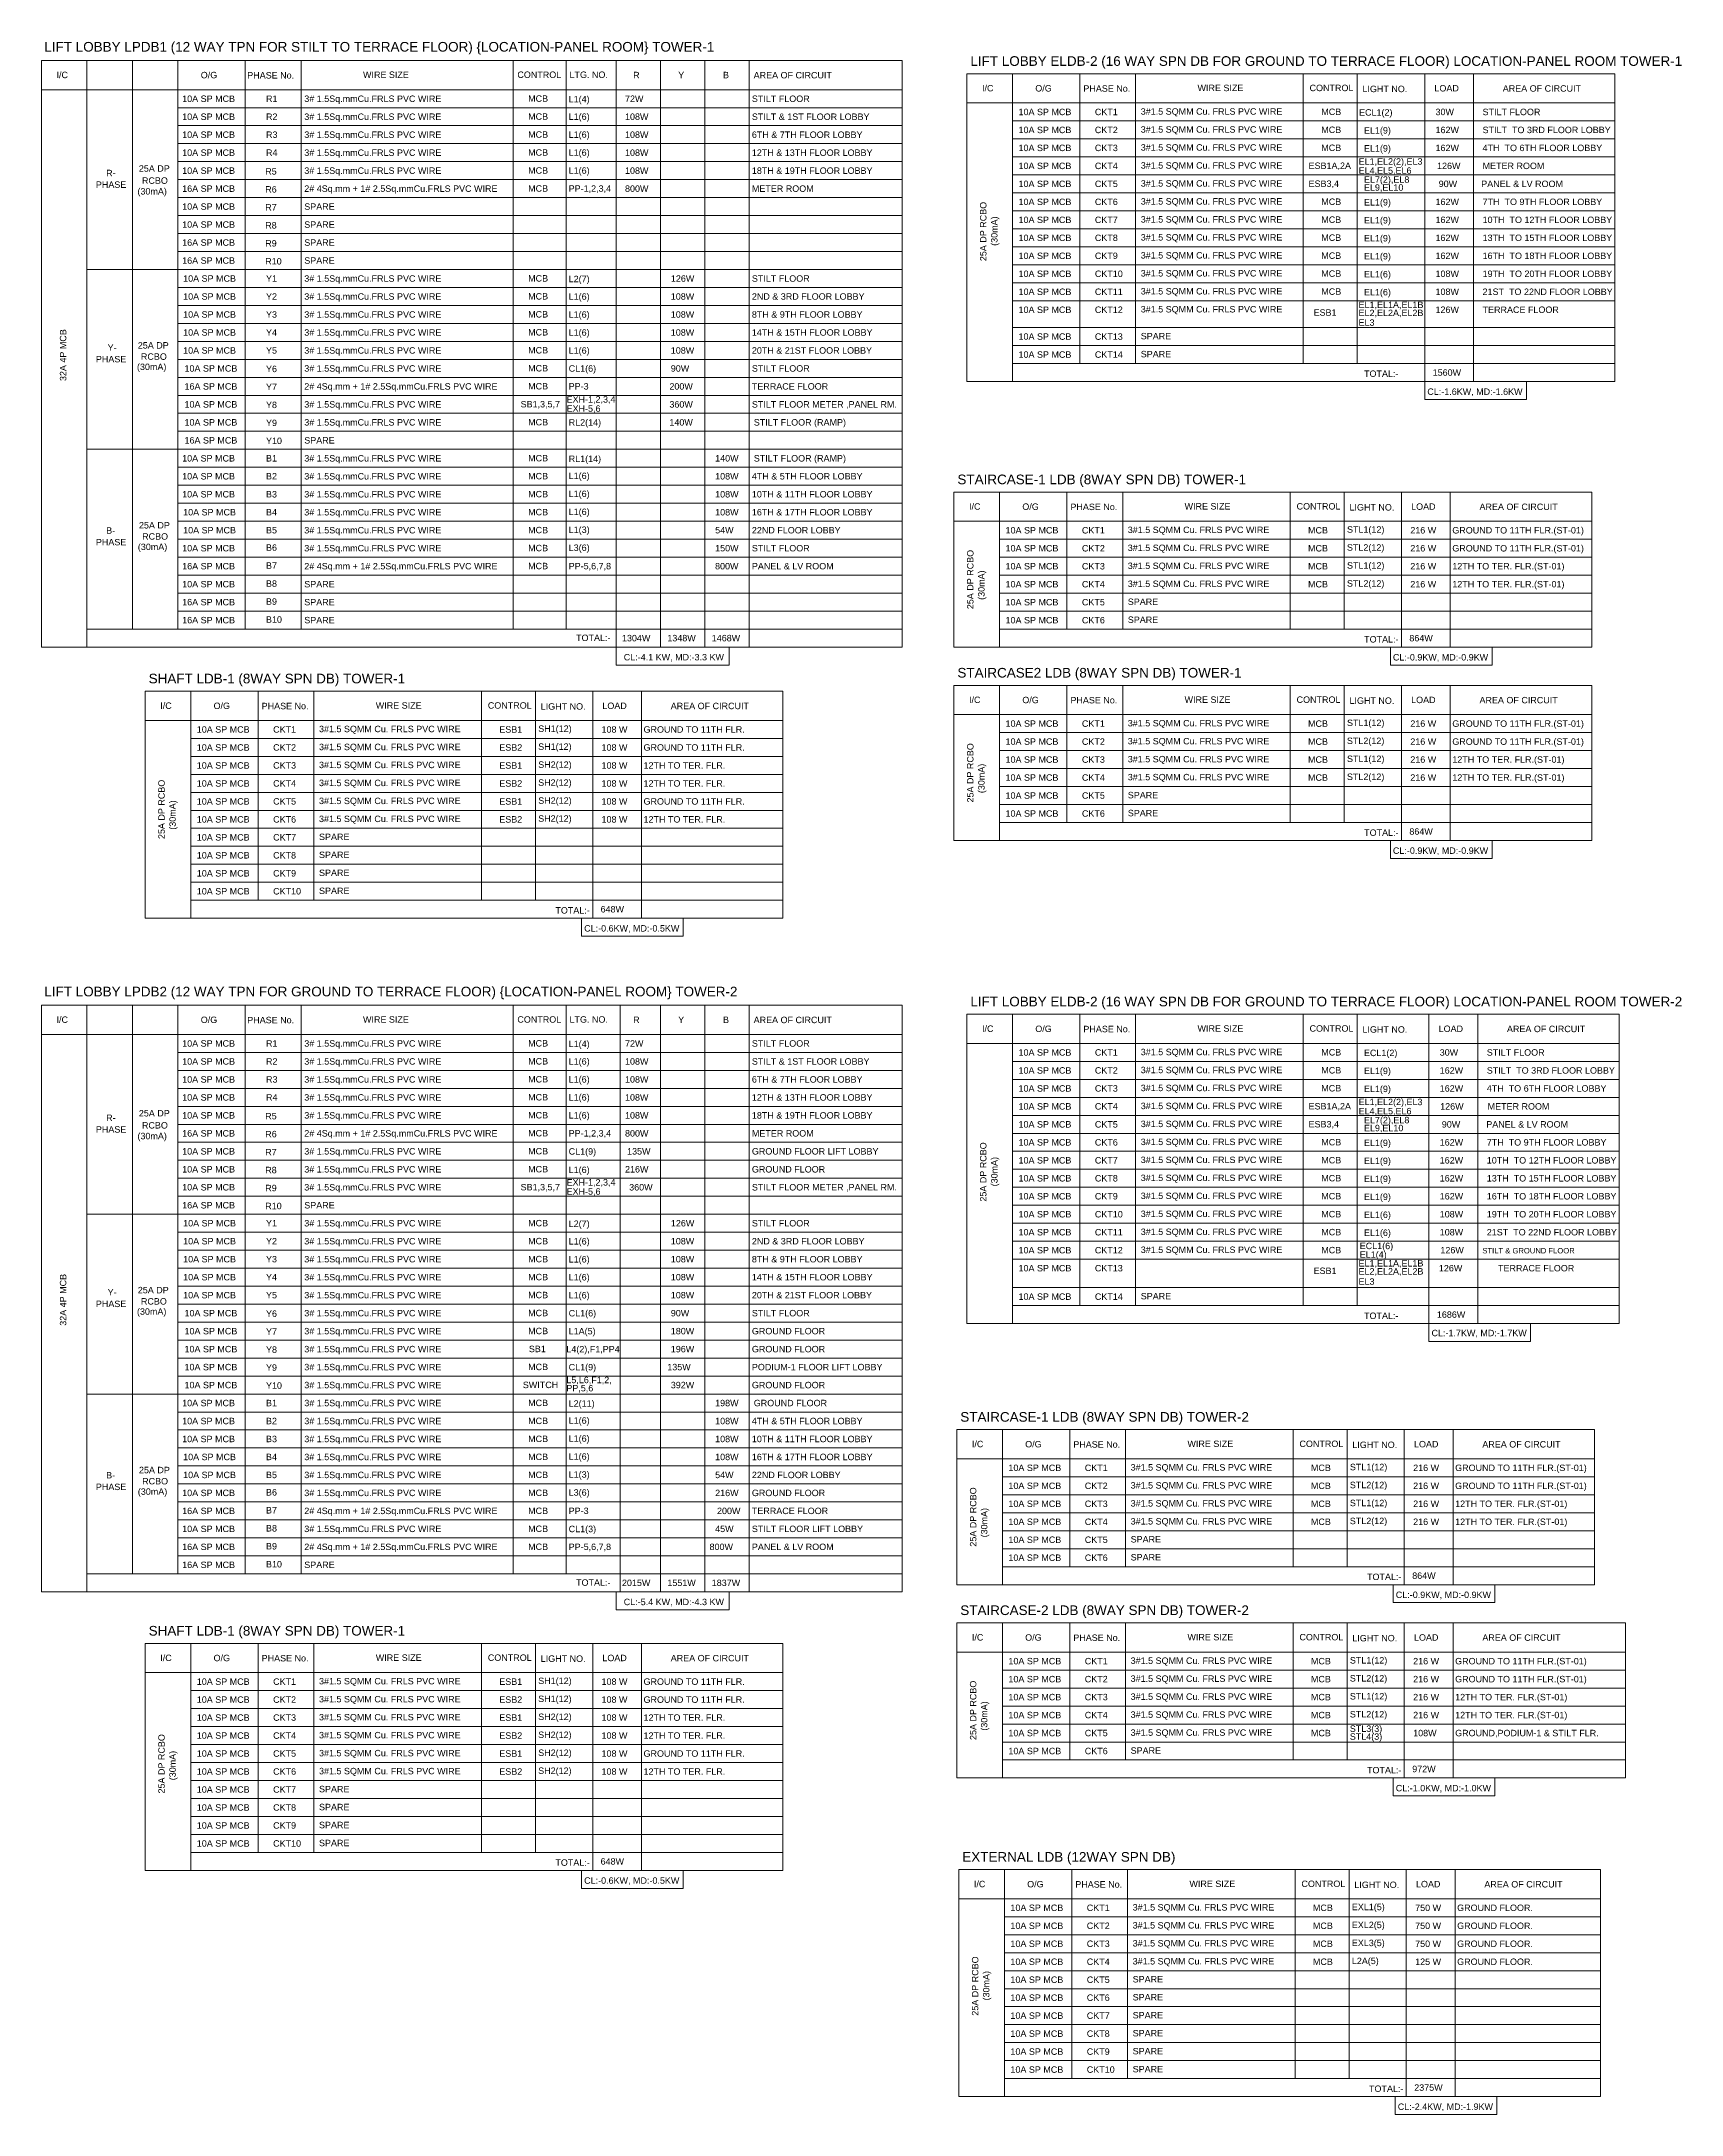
# Model space of a CAD drawing. Header units: millimetres. Extents: x -33759 to 17314, y -21328 to 43244.
import ezdxf

# ---------------------------------------------------------------- set-up
doc = ezdxf.new("R2010")
doc.units = ezdxf.units.MM
doc.header["$MEASUREMENT"] = 0
doc.layers.add('MEP DB DETAILS', color=7, linetype='Continuous', lineweight=0)
doc.styles.add('MEP', font='arial.ttf', dxfattribs={"width": 0.8})

msp = doc.modelspace()

# ---------------------------------------------------------------- texts
at = {"layer": 'MEP DB DETAILS', "color": 7, "style": 'MEP'}
for s, p in [('LIFT LOBBY LPDB1 (12 WAY TPN FOR STILT TO TERRACE FLOOR) {LOCATION-PANEL ROOM} TOWER-1', (-33670, 42928)), ('LIFT LOBBY LPDB2 (12 WAY TPN FOR GROUND TO TERRACE FLOOR) {LOCATION-PANEL ROOM} TOWER-2', (-33670, 13501))]:
    msp.add_text(s, height=300, dxfattribs=at).set_placement(p)
at = {"layer": 'MEP DB DETAILS', "style": 'MEP'}
for s, height, p in [('LIFT LOBBY ELDB-2 (16 WAY SPN DB FOR GROUND TO TERRACE FLOOR) LOCATION-PANEL ROOM TOWER-1', 300, (-4831, 42484)), ('I/C', 200, (-33290, 42101)), ('O/G', 200, (-28798, 42097)), ('PHASE No.', 200, (-27351, 42090)), ('WIRE SIZE', 200, (-23746, 42108)), ('CONTROL', 200, (-18939, 42108)), ('LTG. NO.', 200, (-17315, 42108)), ('R', 200, (-15334, 42098)), ('Y', 200, (-13930, 42098)), ('B', 200, (-12535, 42098)), ('AREA OF CIRCUIT', 200, (-11581, 42093)), ('I/C', 200, (-4469, 41689)), ('O/G', 200, (-2810, 41685)), ('PHASE No.', 200, (-1313, 41678)), ('WIRE SIZE', 200, (2242, 41696)), ('CONTROL', 200, (5731, 41696)), ('LIGHT NO.', 200, (7378, 41665)), ('LOAD', 200, (9619, 41686)), ('AREA OF CIRCUIT', 200, (11747, 41680)), ('TOTAL:-', 200, (7427, 32796)), ('CL:-1.6KW, MD:-1.6KW ', 200, (9398, 32236)), ('STAIRCASE-1 LDB (8WAY SPN DB) TOWER-1 ', 300, (-5235, 29453)), ('I/C', 200, (-4873, 28658)), ('O/G', 200, (-3214, 28654)), ('PHASE No.', 200, (-1716, 28647)), ('WIRE SIZE', 200, (1839, 28665)), ('CONTROL', 200, (5327, 28665)), ('LIGHT NO.', 200, (6974, 28634)), ('LOAD', 200, (8894, 28656)), ('AREA OF CIRCUIT', 200, (11023, 28650)), ('TOTAL:-', 200, (-17111, 24569)), ('TOTAL:-', 200, (7431, 24522)), ('CL:-4.1 KW, MD:-3.3 KW ', 200, (-15626, 23965)), ('CL:-0.9KW, MD:-0.9KW ', 200, (8327, 23962)), ('SHAFT LDB-1 (8WAY SPN DB) TOWER-1 ', 300, (-30421, 23250)), ('STAIRCASE2 LDB (8WAY SPN DB) TOWER-1 ', 300, (-5235, 23431)), ('I/C', 200, (-30059, 22455)), ('O/G', 200, (-28400, 22451)), ('PHASE No.', 200, (-26902, 22444)), ('WIRE SIZE', 200, (-23348, 22462)), ('CONTROL', 200, (-19859, 22462)), ('LIGHT NO.', 200, (-18212, 22431)), ('LOAD', 200, (-16292, 22452)), ('AREA OF CIRCUIT', 200, (-14163, 22446)), ('I/C', 200, (-4873, 22636)), ('O/G', 200, (-3214, 22632)), ('PHASE No.', 200, (-1716, 22625)), ('WIRE SIZE', 200, (1839, 22643)), ('CONTROL', 200, (5327, 22643)), ('LIGHT NO.', 200, (6974, 22612)), ('LOAD', 200, (8894, 22634)), ('AREA OF CIRCUIT', 200, (11023, 22628)), ('TOTAL:-', 200, (7431, 18500)), ('CL:-0.9KW, MD:-0.9KW ', 200, (8327, 17940)), ('TOTAL:-', 200, (-17755, 16079)), ('CL:-0.6KW, MD:-0.5KW ', 200, (-16859, 15519)), ('LIFT LOBBY ELDB-2 (16 WAY SPN DB FOR GROUND TO TERRACE FLOOR) LOCATION-PANEL ROOM TOWER-2', 300, (-4831, 13189)), ('I/C', 200, (-33290, 12674)), ('O/G', 200, (-28798, 12670)), ('PHASE No.', 200, (-27351, 12663)), ('WIRE SIZE', 200, (-23746, 12681)), ('CONTROL', 200, (-18939, 12681)), ('LTG. NO.', 200, (-17315, 12681)), ('R', 200, (-15334, 12672)), ('Y', 200, (-13930, 12672)), ('B', 200, (-12535, 12672)), ('AREA OF CIRCUIT', 200, (-11581, 12666)), ('I/C', 200, (-4469, 12394)), ('O/G', 200, (-2810, 12390)), ('PHASE No.', 200, (-1313, 12383)), ('WIRE SIZE', 200, (2242, 12401)), ('CONTROL', 200, (5731, 12401)), ('LIGHT NO.', 200, (7378, 12370)), ('LOAD', 200, (9750, 12392)), ('AREA OF CIRCUIT', 200, (11878, 12386)), ('TOTAL:-', 200, (7427, 3452)), ('CL:-1.7KW, MD:-1.7KW ', 200, (9529, 2915)), ('STAIRCASE-1 LDB (8WAY SPN DB) TOWER-2', 300, (-5146, 252)), ('I/C', 200, (-4784, -543)), ('O/G', 200, (-3125, -548)), ('PHASE No.', 200, (-1627, -555)), ('WIRE SIZE', 200, (1928, -536)), ('CONTROL', 200, (5416, -536)), ('LIGHT NO.', 200, (7063, -567)), ('LOAD', 200, (8983, -546)), ('AREA OF CIRCUIT', 200, (11112, -552)), ('TOTAL:-', 200, (7520, -4679)), ('TOTAL:-', 200, (-17111, -4858)), ('CL:-0.9KW, MD:-0.9KW ', 200, (8416, -5239)), ('CL:-5.4 KW, MD:-4.3 KW ', 200, (-15626, -5462)), ('STAIRCASE-2 LDB (8WAY SPN DB) TOWER-2 ', 300, (-5146, -5770)), ('SHAFT LDB-1 (8WAY SPN DB) TOWER-1 ', 300, (-30421, -6409)), ('I/C', 200, (-4784, -6565)), ('O/G', 200, (-3125, -6569)), ('PHASE No.', 200, (-1627, -6576)), ('WIRE SIZE', 200, (1928, -6558)), ('CONTROL', 200, (5416, -6558)), ('LIGHT NO.', 200, (7063, -6589)), ('LOAD', 200, (8983, -6568)), ('AREA OF CIRCUIT', 200, (11112, -6573)), ('I/C', 200, (-30059, -7204)), ('O/G', 200, (-28400, -7208)), ('PHASE No.', 200, (-26902, -7215)), ('WIRE SIZE', 200, (-23348, -7197)), ('CONTROL', 200, (-19859, -7197)), ('LIGHT NO.', 200, (-18212, -7228)), ('LOAD', 200, (-16292, -7207)), ('AREA OF CIRCUIT', 200, (-14163, -7212)), ('TOTAL:-', 200, (7520, -10701)), ('CL:-1.0KW, MD:-1.0KW ', 200, (8416, -11261)), ('TOTAL:-', 200, (-17755, -13580)), ('EXTERNAL LDB (12WAY SPN DB)', 300, (-5084, -13453)), ('CL:-0.6KW, MD:-0.5KW ', 200, (-16859, -14140)), ('I/C', 200, (-4722, -14248)), ('O/G', 200, (-3063, -14252)), ('PHASE No.', 200, (-1565, -14259)), ('WIRE SIZE', 200, (1990, -14241)), ('CONTROL', 200, (5478, -14241)), ('LIGHT NO.', 200, (7125, -14272)), ('LOAD', 200, (9045, -14250)), ('AREA OF CIRCUIT', 200, (11174, -14256)), ('TOTAL:-', 200, (7582, -20624)), ('CL:-2.4KW, MD:-1.9KW ', 200, (8478, -21184))]:
    msp.add_text(s, height=height, dxfattribs=at).set_placement(p)
at = {"layer": 'MEP DB DETAILS', "color": 1, "style": 'MEP'}
for s, height, p in [('10A SP MCB', 200, (-29377, 41360)), ('R1', 200, (-26767, 41360)), ('3# 1.5Sq.mmCu.FRLS PVC WIRE ', 200, (-25575, 41360)), ('MCB', 200, (-18603, 41365)), ('L1(4)', 200, (-17341, 41346)), ('72W', 200, (-15587, 41360)), ('STILT FLOOR', 200, (-11636, 41360)), ('10A SP MCB', 200, (-29377, 40800)), ('R2', 200, (-26767, 40800)), ('3# 1.5Sq.mmCu.FRLS PVC WIRE ', 200, (-25575, 40800)), ('MCB', 200, (-18603, 40805)), ('L1(6)', 200, (-17341, 40802)), ('108W', 200, (-15587, 40800)), ('STILT & 1ST FLOOR LOBBY', 200, (-11636, 40800)), ('10A SP MCB', 200, (-3332, 40948)), ('CKT1', 200, (-955, 40948)), ('3#1.5 SQMM Cu. FRLS PVC WIRE', 200, (474, 40963)), ('MCB', 200, (6096, 40953)), ('ECL1(2)', 200, (7273, 40934)), ('30W', 200, (9653, 40948)), ('STILT FLOOR', 200, (11119, 40948)), ('10A SP MCB', 200, (-29377, 40240)), ('R3', 200, (-26767, 40240)), ('3# 1.5Sq.mmCu.FRLS PVC WIRE ', 200, (-25575, 40240)), ('MCB', 200, (-18603, 40245)), ('L1(6)', 200, (-17341, 40242)), ('108W', 200, (-15587, 40240)), ('6TH & 7TH FLOOR LOBBY', 200, (-11636, 40240)), ('10A SP MCB', 200, (-3332, 40388)), ('CKT2', 200, (-955, 40388)), ('3#1.5 SQMM Cu. FRLS PVC WIRE', 200, (474, 40403)), ('3#1.5 SQMM Cu. FRLS PVC WIRE', 200, (474, 39843)), ('MCB', 200, (6096, 40393)), ('MCB', 200, (6096, 39833)), ('EL1(9)', 200, (7425, 40374)), ('162W', 200, (9653, 40388)), ('STILT  TO 3RD FLOOR LOBBY', 200, (11119, 40388)), ('25A DP', 200, (-30727, 39187)), ('10A SP MCB', 200, (-29377, 39680)), ('R4', 200, (-26767, 39680)), ('3# 1.5Sq.mmCu.FRLS PVC WIRE ', 200, (-25575, 39680)), ('MCB', 200, (-18603, 39685)), ('L1(6)', 200, (-17341, 39682)), ('108W', 200, (-15587, 39680)), ('12TH & 13TH FLOOR LOBBY', 200, (-11636, 39680)), ('10A SP MCB', 200, (-3332, 39828)), ('10A SP MCB', 200, (-3332, 39268)), ('CKT3', 200, (-955, 39828)), ('CKT4', 200, (-955, 39268)), ('3#1.5 SQMM Cu. FRLS PVC WIRE', 200, (474, 39283)), ('ESB1A,2A', 200, (5700, 39273)), ('EL1,EL2(2),EL3 ', 200, (7259, 39407)), ('EL1(9)', 200, (7425, 39814)), ('162W', 200, (9653, 39828)), ('126W', 200, (9701, 39268)), ('4TH  TO 6TH FLOOR LOBBY', 200, (11119, 39828)), ('METER ROOM', 200, (11119, 39268)), ('PHASE', 200, (-32064, 38684)), ('R-', 200, (-31745, 39046)), ('RCBO', 200, (-30630, 38810)), ('10A SP MCB', 200, (-29377, 39120)), ('16A SP MCB', 200, (-29377, 38560)), ('R5', 200, (-26791, 39097)), ('3# 1.5Sq.mmCu.FRLS PVC WIRE ', 200, (-25575, 39120)), ('2# 4Sq.mm + 1# 2.5Sq.mmCu.FRLS PVC WIRE ', 200, (-25575, 38560)), ('MCB', 200, (-18603, 39125)), ('MCB', 200, (-18603, 38565)), ('L1(6)', 200, (-17341, 39122)), ('PP-1,2,3,4', 200, (-17341, 38562)), ('800W', 200, (-15587, 38560)), ('108W', 200, (-15587, 39120)), ('18TH & 19TH FLOOR LOBBY', 200, (-11636, 39120)), ('METER ROOM', 200, (-11636, 38560)), ('10A SP MCB', 200, (-3332, 38708)), ('CKT5', 200, (-955, 38708)), ('3#1.5 SQMM Cu. FRLS PVC WIRE', 200, (474, 38723)), ('ESB3,4', 200, (5700, 38713)), ('EL4,EL5,EL6', 200, (7259, 39121)), ('EL7(2),EL8 ', 200, (7425, 38842)), ('EL9,EL10', 200, (7425, 38595)), ('90W', 200, (9752, 38708)), ('PANEL & LV ROOM', 200, (11077, 38708)), ('(30mA)', 200, (-30770, 38476)), ('10A SP MCB', 200, (-29377, 38000)), ('R6', 200, (-26791, 38537)), ('R7', 200, (-26791, 37977)), ('SPARE', 200, (-25575, 38000)), ('10A SP MCB', 200, (-3332, 38148)), ('CKT6', 200, (-955, 38148)), ('3#1.5 SQMM Cu. FRLS PVC WIRE', 200, (474, 38163)), ('MCB', 200, (6096, 38153)), ('EL1(9)', 200, (7425, 38134)), ('162W', 200, (9653, 38148)), ('7TH  TO 9TH FLOOR LOBBY', 200, (11119, 38148)), ('10A SP MCB', 200, (-29377, 37440)), ('R8', 200, (-26791, 37417)), ('SPARE', 200, (-25575, 37440)), ('10A SP MCB', 200, (-3332, 37588)), ('CKT7', 200, (-955, 37588)), ('3#1.5 SQMM Cu. FRLS PVC WIRE', 200, (474, 37603)), ('MCB', 200, (6096, 37593)), ('EL1(9)', 200, (7425, 37574)), ('162W', 200, (9653, 37588)), ('10TH  TO 12TH FLOOR LOBBY', 200, (11119, 37588)), ('16A SP MCB', 200, (-29377, 36880)), ('R9', 200, (-26791, 36857)), ('SPARE', 200, (-25575, 36880)), ('10A SP MCB', 200, (-3332, 37028)), ('CKT8', 200, (-955, 37028)), ('3#1.5 SQMM Cu. FRLS PVC WIRE', 200, (474, 37043)), ('MCB', 200, (6096, 37033)), ('EL1(9)', 200, (7425, 37014)), ('162W', 200, (9653, 37028)), ('13TH  TO 15TH FLOOR LOBBY', 200, (11119, 37028)), ('16A SP MCB', 200, (-29377, 36320)), ('R10', 200, (-26791, 36297)), ('SPARE', 200, (-25575, 36320)), ('10A SP MCB', 200, (-3332, 36468)), ('CKT9', 200, (-955, 36468)), ('3#1.5 SQMM Cu. FRLS PVC WIRE', 200, (474, 36483)), ('MCB', 200, (6096, 36473)), ('EL1(9)', 200, (7425, 36454)), ('162W', 200, (9653, 36468)), ('16TH  TO 18TH FLOOR LOBBY', 200, (11119, 36468)), ('10A SP MCB', 200, (-3332, 35908)), ('10A SP MCB', 200, (-3332, 35348)), ('CKT10', 200, (-955, 35908)), ('CKT11', 200, (-955, 35348)), ('3#1.5 SQMM Cu. FRLS PVC WIRE', 200, (474, 35923)), ('3#1.5 SQMM Cu. FRLS PVC WIRE', 200, (474, 35363)), ('MCB', 200, (6096, 35913)), ('MCB', 200, (6096, 35353)), ('EL1(6)', 200, (7425, 35894)), ('EL1(6)', 200, (7425, 35334)), ('108W', 200, (9653, 35908)), ('108W', 200, (9653, 35348)), ('21ST  TO 22ND FLOOR LOBBY', 200, (11119, 35348)), ('19TH  TO 20TH FLOOR LOBBY', 200, (11119, 35908)), ('10A SP MCB', 200, (-3332, 34788)), ('CKT12', 200, (-955, 34788)), ('3#1.5 SQMM Cu. FRLS PVC WIRE', 200, (474, 34803)), ('ESB1', 200, (5857, 34701)), ('EL1,EL1A,EL1B', 200, (7257, 34941)), ('EL2,EL2A,EL2B', 200, (7257, 34689)), ('126W', 200, (9653, 34788)), ('TERRACE FLOOR', 200, (11119, 34788)), ('EL3', 200, (7257, 34387)), ('10A SP MCB', 200, (-3332, 33951)), ('10A SP MCB', 200, (-3332, 33391)), ('CKT13', 200, (-955, 33951)), ('CKT14', 200, (-955, 33391)), ('SPARE', 200, (474, 33966)), ('SPARE', 200, (474, 33406)), ('1560W', 200, (9564, 32831)), ('10A SP MCB', 200, (-3736, 27918)), ('CKT1', 200, (-1358, 27918)), ('3#1.5 SQMM Cu. FRLS PVC WIRE', 200, (70, 27932)), ('MCB', 200, (5684, 27918)), ('STL1(12)', 200, (6897, 27943)), ('216 W', 200, (8868, 27918)), ('GROUND TO 11TH FLR.(ST-01)', 200, (10176, 27918)), ('10A SP MCB', 200, (-3736, 27358)), ('CKT2', 200, (-1358, 27358)), ('3#1.5 SQMM Cu. FRLS PVC WIRE', 200, (70, 27372)), ('MCB', 200, (5684, 27358)), ('STL2(12)', 200, (6895, 27383)), ('216 W', 200, (8868, 27358)), ('GROUND TO 11TH FLR.(ST-01)', 200, (10176, 27358)), ('10A SP MCB', 200, (-3736, 26798)), ('CKT3', 200, (-1358, 26798)), ('3#1.5 SQMM Cu. FRLS PVC WIRE', 200, (70, 26812)), ('MCB', 200, (5684, 26798)), ('STL1(12)', 200, (6897, 26823)), ('216 W', 200, (8868, 26798)), ('12TH TO TER. FLR.(ST-01)', 200, (10176, 26798)), ('10A SP MCB', 200, (-3736, 26238)), ('10A SP MCB', 200, (-3736, 25678)), ('CKT4', 200, (-1358, 26238)), ('CKT5', 200, (-1358, 25678)), ('3#1.5 SQMM Cu. FRLS PVC WIRE', 200, (70, 26252)), ('SPARE', 200, (70, 25692)), ('MCB', 200, (5684, 26238)), ('STL2(12)', 200, (6895, 26263)), ('216 W', 200, (8868, 26238)), ('12TH TO TER. FLR.(ST-01)', 200, (10176, 26238)), ('10A SP MCB', 200, (-3736, 25118)), ('CKT6', 200, (-1358, 25118)), ('SPARE', 200, (70, 25132)), ('1304W', 200, (-15682, 24560)), ('864W', 200, (8839, 24558)), ('10A SP MCB', 200, (-3736, 21896)), ('CKT1', 200, (-1358, 21896)), ('3#1.5 SQMM Cu. FRLS PVC WIRE', 200, (70, 21910)), ('MCB', 200, (5684, 21896)), ('STL1(12)', 200, (6897, 21921)), ('216 W', 200, (8868, 21896)), ('GROUND TO 11TH FLR.(ST-01)', 200, (10176, 21896)), ('10A SP MCB', 200, (-28922, 21714)), ('10A SP MCB', 200, (-28922, 21154)), ('CKT1', 200, (-26545, 21714)), ('CKT2', 200, (-26545, 21154)), ('3#1.5 SQMM Cu. FRLS PVC WIRE', 200, (-25116, 21729)), ('3#1.5 SQMM Cu. FRLS PVC WIRE', 200, (-25116, 21169)), ('ESB1', 200, (-19502, 21714)), ('ESB2', 200, (-19502, 21154)), ('SH1(12)', 200, (-18291, 21179)), ('SH1(12)', 200, (-18289, 21739)), ('108 W', 200, (-16318, 21714)), ('108 W', 200, (-16318, 21154)), ('GROUND TO 11TH FLR.', 200, (-15010, 21714)), ('GROUND TO 11TH FLR.', 200, (-15010, 21154)), ('10A SP MCB', 200, (-3736, 21336)), ('CKT2', 200, (-1358, 21336)), ('3#1.5 SQMM Cu. FRLS PVC WIRE', 200, (70, 21350)), ('MCB', 200, (5684, 21336)), ('STL2(12)', 200, (6895, 21361)), ('216 W', 200, (8868, 21336)), ('GROUND TO 11TH FLR.(ST-01)', 200, (10176, 21336)), ('10A SP MCB', 200, (-28922, 20594)), ('CKT3', 200, (-26545, 20594)), ('3#1.5 SQMM Cu. FRLS PVC WIRE', 200, (-25116, 20609)), ('ESB1', 200, (-19502, 20594)), ('SH2(12)', 200, (-18289, 20619)), ('108 W', 200, (-16318, 20594)), ('12TH TO TER. FLR.', 200, (-15010, 20594)), ('10A SP MCB', 200, (-3736, 20776)), ('CKT3', 200, (-1358, 20776)), ('3#1.5 SQMM Cu. FRLS PVC WIRE', 200, (70, 20790)), ('MCB', 200, (5684, 20776)), ('STL1(12)', 200, (6897, 20801)), ('216 W', 200, (8868, 20776)), ('12TH TO TER. FLR.(ST-01)', 200, (10176, 20776)), ('10A SP MCB', 200, (-28922, 20034)), ('CKT4', 200, (-26545, 20034)), ('3#1.5 SQMM Cu. FRLS PVC WIRE', 200, (-25116, 20049)), ('ESB2', 200, (-19502, 20034)), ('SH2(12)', 200, (-18291, 20059)), ('108 W', 200, (-16318, 20034)), ('12TH TO TER. FLR.', 200, (-15010, 20034)), ('10A SP MCB', 200, (-3736, 20216)), ('CKT4', 200, (-1358, 20216)), ('3#1.5 SQMM Cu. FRLS PVC WIRE', 200, (70, 20230)), ('MCB', 200, (5684, 20216)), ('STL2(12)', 200, (6895, 20241)), ('216 W', 200, (8868, 20216)), ('12TH TO TER. FLR.(ST-01)', 200, (10176, 20216)), ('10A SP MCB', 200, (-28922, 19474)), ('CKT5', 200, (-26545, 19474)), ('3#1.5 SQMM Cu. FRLS PVC WIRE', 200, (-25116, 19489)), ('ESB1', 200, (-19502, 19474)), ('SH2(12)', 200, (-18289, 19499)), ('108 W', 200, (-16318, 19474)), ('GROUND TO 11TH FLR.', 200, (-15010, 19474)), ('10A SP MCB', 200, (-3736, 19656)), ('CKT5', 200, (-1358, 19656)), ('SPARE', 200, (70, 19670)), ('10A SP MCB', 200, (-28922, 18914)), ('CKT6', 200, (-26545, 18914)), ('3#1.5 SQMM Cu. FRLS PVC WIRE', 200, (-25116, 18929)), ('ESB2', 200, (-19502, 18914)), ('SH2(12)', 200, (-18291, 18939)), ('108 W', 200, (-16318, 18914)), ('12TH TO TER. FLR.', 200, (-15010, 18914)), ('10A SP MCB', 200, (-3736, 19096)), ('CKT6', 200, (-1358, 19096)), ('SPARE', 200, (70, 19110)), ('864W', 200, (8839, 18536)), ('10A SP MCB', 200, (-28922, 18354)), ('CKT7', 200, (-26545, 18354)), ('SPARE', 200, (-25116, 18369)), ('10A SP MCB', 200, (-28922, 17794)), ('10A SP MCB', 200, (-28922, 17234)), ('CKT8', 200, (-26545, 17794)), ('CKT9', 200, (-26545, 17234)), ('SPARE', 200, (-25116, 17809)), ('SPARE', 200, (-25116, 17249)), ('10A SP MCB', 200, (-28922, 16674)), ('CKT10', 200, (-26545, 16674)), ('SPARE', 200, (-25116, 16689)), ('648W', 200, (-16347, 16114)), ('10A SP MCB', 200, (-29377, 11934)), ('R1', 200, (-26767, 11934)), ('3# 1.5Sq.mmCu.FRLS PVC WIRE ', 200, (-25575, 11934)), ('MCB', 200, (-18603, 11938)), ('L1(4)', 200, (-17341, 11919)), ('72W', 200, (-15587, 11934)), ('STILT FLOOR', 200, (-11636, 11934)), ('10A SP MCB', 200, (-3332, 11654)), ('CKT1', 200, (-955, 11654)), ('3#1.5 SQMM Cu. FRLS PVC WIRE', 200, (474, 11668)), ('MCB', 200, (6096, 11658)), ('ECL1(2)', 200, (7425, 11639)), ('30W', 200, (9784, 11654)), ('STILT FLOOR', 200, (11250, 11654)), ('10A SP MCB', 200, (-29377, 11374)), ('10A SP MCB', 200, (-29377, 10814)), ('R2', 200, (-26767, 11374)), ('R3', 200, (-26767, 10814)), ('3# 1.5Sq.mmCu.FRLS PVC WIRE ', 200, (-25575, 11374)), ('3# 1.5Sq.mmCu.FRLS PVC WIRE ', 200, (-25575, 10814)), ('MCB', 200, (-18603, 11378)), ('MCB', 200, (-18603, 10818)), ('L1(6)', 200, (-17341, 11375)), ('L1(6)', 200, (-17341, 10815)), ('108W', 200, (-15587, 11374)), ('108W', 200, (-15587, 10814)), ('STILT & 1ST FLOOR LOBBY', 200, (-11636, 11374)), ('6TH & 7TH FLOOR LOBBY', 200, (-11636, 10814)), ('10A SP MCB', 200, (-3332, 11094)), ('CKT2', 200, (-955, 11094)), ('3#1.5 SQMM Cu. FRLS PVC WIRE', 200, (474, 11108)), ('MCB', 200, (6096, 11098)), ('EL1(9)', 200, (7425, 11079)), ('162W', 200, (9784, 11094)), ('STILT  TO 3RD FLOOR LOBBY', 200, (11250, 11094)), ('10A SP MCB', 200, (-29377, 10254)), ('R4', 200, (-26767, 10254)), ('3# 1.5Sq.mmCu.FRLS PVC WIRE ', 200, (-25575, 10254)), ('MCB', 200, (-18603, 10258)), ('L1(6)', 200, (-17341, 10255)), ('108W', 200, (-15587, 10254)), ('12TH & 13TH FLOOR LOBBY', 200, (-11636, 10254)), ('10A SP MCB', 200, (-3332, 10534)), ('CKT3', 200, (-955, 10534)), ('3#1.5 SQMM Cu. FRLS PVC WIRE', 200, (474, 10548)), ('MCB', 200, (6096, 10538)), ('EL1(9)', 200, (7425, 10519)), ('162W', 200, (9784, 10534)), ('4TH  TO 6TH FLOOR LOBBY', 200, (11250, 10534)), ('R-', 200, (-31745, 9619)), ('25A DP', 200, (-30727, 9760)), ('10A SP MCB', 200, (-29377, 9694)), ('R5', 200, (-26791, 9671)), ('3# 1.5Sq.mmCu.FRLS PVC WIRE ', 200, (-25575, 9694)), ('MCB', 200, (-18603, 9698)), ('L1(6)', 200, (-17341, 9695)), ('108W', 200, (-15587, 9694)), ('18TH & 19TH FLOOR LOBBY', 200, (-11636, 9694)), ('10A SP MCB', 200, (-3332, 9974)), ('CKT4', 200, (-955, 9974)), ('3#1.5 SQMM Cu. FRLS PVC WIRE', 200, (474, 9988)), ('ESB1A,2A', 200, (5700, 9978)), ('EL1,EL2(2),EL3 ', 200, (7259, 10112)), ('EL4,EL5,EL6', 200, (7259, 9826)), ('EL7(2),EL8 ', 200, (7425, 9548)), ('126W', 200, (9798, 9974)), ('METER ROOM', 200, (11276, 9974)), ('PHASE', 200, (-32064, 9257)), ('(30mA)', 200, (-30770, 9050)), ('RCBO', 200, (-30630, 9384)), ('16A SP MCB', 200, (-29377, 9134)), ('R6', 200, (-26791, 9111)), ('2# 4Sq.mm + 1# 2.5Sq.mmCu.FRLS PVC WIRE ', 200, (-25575, 9134)), ('MCB', 200, (-18603, 9138)), ('PP-1,2,3,4', 200, (-17341, 9135)), ('800W', 200, (-15587, 9134)), ('METER ROOM', 200, (-11636, 9134)), ('10A SP MCB', 200, (-3332, 9414)), ('10A SP MCB', 200, (-3332, 8854)), ('CKT5', 200, (-955, 9414)), ('CKT6', 200, (-955, 8854)), ('3#1.5 SQMM Cu. FRLS PVC WIRE', 200, (474, 9428)), ('3#1.5 SQMM Cu. FRLS PVC WIRE', 200, (474, 8868)), ('ESB3,4', 200, (5700, 9418)), ('MCB', 200, (6096, 8858)), ('EL9,EL10', 200, (7425, 9300)), ('EL1(9)', 200, (7425, 8839)), ('162W', 200, (9784, 8854)), ('90W', 200, (9849, 9414)), ('PANEL & LV ROOM', 200, (11234, 9414)), ('7TH  TO 9TH FLOOR LOBBY', 200, (11250, 8854)), ('10A SP MCB', 200, (-29377, 8574)), ('R7', 200, (-26791, 8551)), ('3# 1.5Sq.mmCu.FRLS PVC WIRE ', 200, (-25575, 8574)), ('MCB', 200, (-18603, 8578)), ('CL1(9)', 200, (-17341, 8571)), ('135W', 200, (-15522, 8574)), ('GROUND FLOOR LIFT LOBBY', 200, (-11636, 8574)), ('10A SP MCB', 200, (-3332, 8294)), ('CKT7', 200, (-955, 8294)), ('3#1.5 SQMM Cu. FRLS PVC WIRE', 200, (474, 8308)), ('MCB', 200, (6096, 8298)), ('EL1(9)', 200, (7425, 8279)), ('162W', 200, (9784, 8294)), ('10TH  TO 12TH FLOOR LOBBY', 200, (11250, 8294)), ('10A SP MCB', 200, (-29377, 8014)), ('R8', 200, (-26791, 7991)), ('3# 1.5Sq.mmCu.FRLS PVC WIRE ', 200, (-25575, 8014)), ('MCB', 200, (-18603, 8018)), ('EXH-1,2,3,4', 200, (-17406, 7608)), ('L1(6)', 200, (-17341, 7999)), ('216W', 200, (-15587, 8014)), ('GROUND FLOOR', 200, (-11636, 8014)), ('10A SP MCB', 200, (-3332, 7734)), ('CKT8', 200, (-955, 7734)), ('3#1.5 SQMM Cu. FRLS PVC WIRE', 200, (474, 7748)), ('MCB', 200, (6096, 7738)), ('EL1(9)', 200, (7425, 7719)), ('162W', 200, (9784, 7734)), ('13TH  TO 15TH FLOOR LOBBY', 200, (11250, 7734)), ('10A SP MCB', 200, (-29377, 7454)), ('R9', 200, (-26791, 7431)), ('3# 1.5Sq.mmCu.FRLS PVC WIRE ', 200, (-25575, 7454)), ('SB1,3,5,7', 200, (-18838, 7458)), ('EXH-5,6', 200, (-17406, 7323)), ('360W', 200, (-15457, 7454)), ('STILT FLOOR METER ,PANEL RM.', 200, (-11636, 7454)), ('10A SP MCB', 200, (-3332, 7174)), ('CKT9', 200, (-955, 7174)), ('3#1.5 SQMM Cu. FRLS PVC WIRE', 200, (474, 7188)), ('MCB', 200, (6096, 7178)), ('EL1(9)', 200, (7425, 7159)), ('162W', 200, (9784, 7174)), ('16TH  TO 18TH FLOOR LOBBY', 200, (11250, 7174)), ('16A SP MCB', 200, (-29377, 6894)), ('R10', 200, (-26791, 6871)), ('SPARE', 200, (-25575, 6894)), ('10A SP MCB', 200, (-3332, 6614)), ('CKT10', 200, (-955, 6614)), ('3#1.5 SQMM Cu. FRLS PVC WIRE', 200, (474, 6628)), ('MCB', 200, (6096, 6618)), ('EL1(6)', 200, (7425, 6599)), ('108W', 200, (9784, 6614)), ('19TH  TO 20TH FLOOR LOBBY', 200, (11250, 6614)), ('10A SP MCB', 200, (-3332, 6054)), ('CKT11', 200, (-955, 6054)), ('3#1.5 SQMM Cu. FRLS PVC WIRE', 200, (474, 6068)), ('MCB', 200, (6096, 6058)), ('ECL1(6)', 200, (7294, 5627)), ('EL1(6)', 200, (7425, 6039)), ('108W', 200, (9784, 6054)), ('21ST  TO 22ND FLOOR LOBBY', 200, (11250, 6054)), ('10A SP MCB', 200, (-3332, 5494)), ('CKT12', 200, (-955, 5494)), ('3#1.5 SQMM Cu. FRLS PVC WIRE', 200, (474, 5508)), ('MCB', 200, (6096, 5498)), ('EL1,EL1A,EL1B', 200, (7257, 5086)), ('EL1(4)', 200, (7294, 5358)), ('126W', 200, (9805, 5494)), ('STILT & GROUND FLOOR ', 170, (11112, 5494)), ('10A SP MCB', 200, (-3332, 4934)), ('CKT13', 200, (-955, 4934)), ('ESB1', 200, (5857, 4853)), ('EL2,EL2A,EL2B', 200, (7257, 4835)), ('EL3', 200, (7257, 4518)), ('126W', 200, (9758, 4934)), ('TERRACE FLOOR', 200, (11599, 4934)), ('10A SP MCB', 200, (-3332, 4048)), ('CKT14', 200, (-955, 4048)), ('SPARE', 200, (474, 4062)), ('1686W', 200, (9695, 3488)), ('10A SP MCB', 200, (-3647, -1284)), ('CKT1', 200, (-1269, -1284)), ('3#1.5 SQMM Cu. FRLS PVC WIRE', 200, (159, -1270)), ('MCB', 200, (5773, -1284)), ('STL1(12)', 200, (6986, -1259)), ('216 W', 200, (8957, -1284)), ('GROUND TO 11TH FLR.(ST-01)', 200, (10265, -1284)), ('10A SP MCB', 200, (-3647, -1844)), ('CKT2', 200, (-1269, -1844)), ('3#1.5 SQMM Cu. FRLS PVC WIRE', 200, (159, -1830)), ('MCB', 200, (5773, -1844)), ('STL2(12)', 200, (6984, -1819)), ('216 W', 200, (8957, -1844)), ('GROUND TO 11TH FLR.(ST-01)', 200, (10265, -1844)), ('10A SP MCB', 200, (-3647, -2404)), ('CKT3', 200, (-1269, -2404)), ('3#1.5 SQMM Cu. FRLS PVC WIRE', 200, (159, -2390)), ('MCB', 200, (5773, -2404)), ('STL1(12)', 200, (6986, -2379)), ('216 W', 200, (8957, -2404)), ('12TH TO TER. FLR.(ST-01)', 200, (10265, -2404)), ('10A SP MCB', 200, (-3647, -2964)), ('CKT4', 200, (-1269, -2964)), ('3#1.5 SQMM Cu. FRLS PVC WIRE', 200, (159, -2950)), ('MCB', 200, (5773, -2964)), ('STL2(12)', 200, (6984, -2939)), ('216 W', 200, (8957, -2964)), ('12TH TO TER. FLR.(ST-01)', 200, (10265, -2964)), ('10A SP MCB', 200, (-3647, -3524)), ('CKT5', 200, (-1269, -3524)), ('SPARE', 200, (159, -3510)), ('SPARE', 200, (159, -4070)), ('10A SP MCB', 200, (-3647, -4084)), ('CKT6', 200, (-1269, -4084)), ('864W', 200, (8928, -4644)), ('2015W', 200, (-15682, -4866)), ('10A SP MCB', 200, (-3647, -7305)), ('CKT1', 200, (-1269, -7305)), ('3#1.5 SQMM Cu. FRLS PVC WIRE', 200, (159, -7291)), ('MCB', 200, (5773, -7305)), ('STL1(12)', 200, (6986, -7280)), ('216 W', 200, (8957, -7305)), ('GROUND TO 11TH FLR.(ST-01)', 200, (10265, -7305)), ('10A SP MCB', 200, (-28922, -7944)), ('CKT1', 200, (-26545, -7944)), ('3#1.5 SQMM Cu. FRLS PVC WIRE', 200, (-25116, -7930)), ('ESB1', 200, (-19502, -7944)), ('SH1(12)', 200, (-18289, -7919)), ('108 W', 200, (-16318, -7944)), ('GROUND TO 11TH FLR.', 200, (-15010, -7944)), ('10A SP MCB', 200, (-3647, -7865)), ('CKT2', 200, (-1269, -7865)), ('3#1.5 SQMM Cu. FRLS PVC WIRE', 200, (159, -7851)), ('MCB', 200, (5773, -7865)), ('STL2(12)', 200, (6984, -7840)), ('216 W', 200, (8957, -7865)), ('GROUND TO 11TH FLR.(ST-01)', 200, (10265, -7865)), ('10A SP MCB', 200, (-28922, -8504)), ('CKT2', 200, (-26545, -8504)), ('3#1.5 SQMM Cu. FRLS PVC WIRE', 200, (-25116, -8490)), ('ESB2', 200, (-19502, -8504)), ('SH1(12)', 200, (-18291, -8479)), ('108 W', 200, (-16318, -8504)), ('GROUND TO 11TH FLR.', 200, (-15010, -8504)), ('10A SP MCB', 200, (-3647, -8425)), ('CKT3', 200, (-1269, -8425)), ('3#1.5 SQMM Cu. FRLS PVC WIRE', 200, (159, -8411)), ('MCB', 200, (5773, -8425)), ('STL1(12)', 200, (6986, -8400)), ('216 W', 200, (8957, -8425)), ('12TH TO TER. FLR.(ST-01)', 200, (10265, -8425)), ('10A SP MCB', 200, (-28922, -9064)), ('CKT3', 200, (-26545, -9064)), ('3#1.5 SQMM Cu. FRLS PVC WIRE', 200, (-25116, -9050)), ('ESB1', 200, (-19502, -9064)), ('SH2(12)', 200, (-18289, -9039)), ('108 W', 200, (-16318, -9064)), ('12TH TO TER. FLR.', 200, (-15010, -9064)), ('10A SP MCB', 200, (-3647, -8985)), ('CKT4', 200, (-1269, -8985)), ('3#1.5 SQMM Cu. FRLS PVC WIRE', 200, (159, -8971)), ('MCB', 200, (5773, -8985)), ('STL2(12)', 200, (6984, -8960)), ('216 W', 200, (8957, -8985)), ('12TH TO TER. FLR.(ST-01)', 200, (10265, -8985)), ('10A SP MCB', 200, (-28922, -9624)), ('CKT4', 200, (-26545, -9624)), ('3#1.5 SQMM Cu. FRLS PVC WIRE', 200, (-25116, -9610)), ('ESB2', 200, (-19502, -9624)), ('SH2(12)', 200, (-18291, -9599)), ('108 W', 200, (-16318, -9624)), ('12TH TO TER. FLR.', 200, (-15010, -9624)), ('10A SP MCB', 200, (-3647, -9545)), ('CKT5', 200, (-1269, -9545)), ('3#1.5 SQMM Cu. FRLS PVC WIRE', 200, (159, -9531)), ('MCB', 200, (5773, -9545)), ('STL3(3)', 200, (6984, -9409)), ('STL4(3)', 200, (6984, -9655)), ('108W', 200, (8957, -9545)), ('GROUND,PODIUM-1 & STILT FLR.', 200, (10265, -9545)), ('10A SP MCB', 200, (-28922, -10184)), ('CKT5', 200, (-26545, -10184)), ('3#1.5 SQMM Cu. FRLS PVC WIRE', 200, (-25116, -10170)), ('ESB1', 200, (-19502, -10184)), ('SH2(12)', 200, (-18289, -10159)), ('108 W', 200, (-16318, -10184)), ('GROUND TO 11TH FLR.', 200, (-15010, -10184)), ('10A SP MCB', 200, (-3647, -10105)), ('CKT6', 200, (-1269, -10105)), ('SPARE', 200, (159, -10091)), ('10A SP MCB', 200, (-28922, -10744)), ('CKT6', 200, (-26545, -10744)), ('3#1.5 SQMM Cu. FRLS PVC WIRE', 200, (-25116, -10730)), ('ESB2', 200, (-19502, -10744)), ('SH2(12)', 200, (-18291, -10719)), ('108 W', 200, (-16318, -10744)), ('12TH TO TER. FLR.', 200, (-15010, -10744)), ('972W', 200, (8928, -10665)), ('10A SP MCB', 200, (-28922, -11304)), ('CKT7', 200, (-26545, -11304)), ('SPARE', 200, (-25116, -11290)), ('10A SP MCB', 200, (-28922, -11864)), ('10A SP MCB', 200, (-28922, -12424)), ('CKT8', 200, (-26545, -11864)), ('CKT9', 200, (-26545, -12424)), ('SPARE', 200, (-25116, -11850)), ('SPARE', 200, (-25116, -12410)), ('10A SP MCB', 200, (-28922, -12984)), ('CKT10', 200, (-26545, -12984)), ('SPARE', 200, (-25116, -12970)), ('648W', 200, (-16347, -13544)), ('10A SP MCB', 200, (-3584, -14988)), ('CKT1', 200, (-1207, -14988)), ('3#1.5 SQMM Cu. FRLS PVC WIRE', 200, (222, -14974)), ('MCB', 200, (5835, -14988)), ('EXL1(5)', 200, (7048, -14963)), ('750 W', 200, (9019, -14988)), ('GROUND FLOOR.', 200, (10327, -14988)), ('10A SP MCB', 200, (-3584, -15548)), ('CKT2', 200, (-1207, -15548)), ('3#1.5 SQMM Cu. FRLS PVC WIRE', 200, (222, -15534)), ('MCB', 200, (5835, -15548)), ('EXL2(5)', 200, (7047, -15523)), ('750 W', 200, (9019, -15548)), ('GROUND FLOOR.', 200, (10327, -15548)), ('10A SP MCB', 200, (-3584, -16108)), ('CKT3', 200, (-1207, -16108)), ('3#1.5 SQMM Cu. FRLS PVC WIRE', 200, (222, -16094)), ('MCB', 200, (5835, -16108)), ('EXL3(5)', 200, (7047, -16083)), ('750 W', 200, (9019, -16108)), ('GROUND FLOOR.', 200, (10327, -16108)), ('10A SP MCB', 200, (-3584, -16668)), ('CKT4', 200, (-1207, -16668)), ('3#1.5 SQMM Cu. FRLS PVC WIRE', 200, (222, -16654)), ('MCB', 200, (5835, -16668)), ('L2A(5)', 200, (7047, -16643)), ('125 W', 200, (9019, -16668)), ('GROUND FLOOR.', 200, (10327, -16668)), ('10A SP MCB', 200, (-3584, -17228)), ('CKT5', 200, (-1207, -17228)), ('SPARE', 200, (222, -17214)), ('10A SP MCB', 200, (-3584, -17788)), ('CKT6', 200, (-1207, -17788)), ('SPARE', 200, (222, -17774)), ('10A SP MCB', 200, (-3584, -18348)), ('10A SP MCB', 200, (-3584, -18908)), ('CKT7', 200, (-1207, -18348)), ('CKT8', 200, (-1207, -18908)), ('SPARE', 200, (222, -18334)), ('SPARE', 200, (222, -18894)), ('10A SP MCB', 200, (-3584, -19468)), ('CKT9', 200, (-1207, -19468)), ('SPARE', 200, (222, -19454)), ('10A SP MCB', 200, (-3584, -20028)), ('CKT10', 200, (-1207, -20028)), ('SPARE', 200, (222, -20014)), ('2375W', 200, (8990, -20588))]:
    msp.add_text(s, height=height, dxfattribs=at).set_placement(p)
for s, p in [('25A DP RCBO', (-4331, 36401)), ('(30mA)', (-3987, 36878)), ('25A DP RCBO', (-4735, 25561)), ('(30mA)', (-4390, 25851)), ('25A DP RCBO', (-4735, 19539)), ('(30mA)', (-4390, 19830)), ('25A DP RCBO', (-29921, 18401)), ('(30mA)', (-29577, 18691)), ('25A DP RCBO', (-4331, 7107)), ('(30mA)', (-3987, 7583)), ('25A DP RCBO', (-4646, -3640)), ('(30mA)', (-4302, -3350)), ('25A DP RCBO', (-4646, -9662)), ('(30mA)', (-4302, -9372)), ('25A DP RCBO', (-29921, -11328)), ('(30mA)', (-29577, -10916)), ('25A DP RCBO', (-4584, -18250)), ('(30mA)', (-4239, -17773))]:
    msp.add_text(s, height=200, rotation=90, dxfattribs=at).set_placement(p)
at = {"layer": 'MEP DB DETAILS', "color": 30, "style": 'MEP'}
for s, p in [('10A SP MCB', (-29347, 35760)), ('Y1', (-26767, 35760)), ('3# 1.5Sq.mmCu.FRLS PVC WIRE ', (-25575, 35760)), ('MCB', (-18603, 35765)), ('L2(7)', (-17341, 35746)), ('126W', (-14158, 35760)), ('STILT FLOOR', (-11636, 35760)), ('10A SP MCB', (-29347, 35200)), ('Y2', (-26767, 35200)), ('3# 1.5Sq.mmCu.FRLS PVC WIRE ', (-25575, 35200)), ('MCB', (-18603, 35205)), ('L1(6)', (-17341, 35198)), ('108W', (-14161, 35200)), ('2ND & 3RD FLOOR LOBBY', (-11636, 35200)), ('10A SP MCB', (-29347, 34640)), ('10A SP MCB', (-29347, 34080)), ('Y3', (-26767, 34640)), ('Y4', (-26767, 34080)), ('3# 1.5Sq.mmCu.FRLS PVC WIRE ', (-25575, 34640)), ('3# 1.5Sq.mmCu.FRLS PVC WIRE ', (-25575, 34080)), ('MCB', (-18603, 34645)), ('MCB', (-18603, 34085)), ('L1(6)', (-17341, 34638)), ('L1(6)', (-17341, 34078)), ('108W', (-14161, 34640)), ('108W', (-14161, 34080)), ('8TH & 9TH FLOOR LOBBY', (-11636, 34640)), ('14TH & 15TH FLOOR LOBBY', (-11636, 34080)), ('Y-', (-31699, 33611)), ('25A DP', (-30759, 33678)), ('10A SP MCB', (-29347, 33520)), ('Y5', (-26767, 33520)), ('3# 1.5Sq.mmCu.FRLS PVC WIRE ', (-25575, 33520)), ('MCB', (-18603, 33525)), ('L1(6)', (-17341, 33518)), ('108W', (-14161, 33520)), ('20TH & 21ST FLOOR LOBBY', (-11636, 33520)), ('PHASE', (-32064, 33249)), ('(30mA)', (-30785, 33009)), ('RCBO', (-30662, 33328)), ('10A SP MCB', (-29305, 32960)), ('Y6', (-26767, 32944)), ('3# 1.5Sq.mmCu.FRLS PVC WIRE ', (-25575, 32960)), ('MCB', (-18603, 32965)), ('CL1(6)', (-17341, 32958)), ('90W', (-14161, 32960)), ('STILT FLOOR', (-11636, 32960)), ('16A SP MCB', (-29305, 32400)), ('Y7', (-26767, 32384)), ('2# 4Sq.mm + 1# 2.5Sq.mmCu.FRLS PVC WIRE ', (-25575, 32400)), ('MCB', (-18603, 32405)), ('PP-3', (-17341, 32402)), ('200W', (-14205, 32400)), ('TERRACE FLOOR', (-11636, 32400)), ('10A SP MCB', (-29305, 31840)), ('Y8', (-26767, 31824)), ('3# 1.5Sq.mmCu.FRLS PVC WIRE ', (-25575, 31840)), ('SB1,3,5,7', (-18838, 31845)), ('EXH-1,2,3,4', (-17406, 31995)), ('EXH-5,6', (-17406, 31710)), ('360W', (-14205, 31840)), ('STILT FLOOR METER ,PANEL RM.', (-11636, 31840)), ('10A SP MCB', (-29305, 31280)), ('Y9', (-26767, 31264)), ('3# 1.5Sq.mmCu.FRLS PVC WIRE ', (-25575, 31280)), ('MCB', (-18603, 31285)), ('RL2(14)', (-17341, 31278)), ('140W', (-14205, 31280)), ('STILT FLOOR (RAMP)', (-11577, 31280)), ('16A SP MCB', (-29305, 30720)), ('Y10', (-26767, 30704)), ('SPARE', (-25575, 30720)), ('1348W', (-14269, 24560)), ('10A SP MCB', (-29347, 6334)), ('Y1', (-26767, 6334)), ('3# 1.5Sq.mmCu.FRLS PVC WIRE ', (-25575, 6334)), ('MCB', (-18603, 6338)), ('L2(7)', (-17341, 6319)), ('126W', (-14158, 6334)), ('STILT FLOOR', (-11636, 6334)), ('10A SP MCB', (-29347, 5774)), ('Y2', (-26767, 5774)), ('3# 1.5Sq.mmCu.FRLS PVC WIRE ', (-25575, 5774)), ('MCB', (-18603, 5778)), ('L1(6)', (-17341, 5771)), ('108W', (-14161, 5774)), ('2ND & 3RD FLOOR LOBBY', (-11636, 5774)), ('10A SP MCB', (-29347, 5214)), ('Y3', (-26767, 5214)), ('3# 1.5Sq.mmCu.FRLS PVC WIRE ', (-25575, 5214)), ('MCB', (-18603, 5218)), ('L1(6)', (-17341, 5211)), ('108W', (-14161, 5214)), ('8TH & 9TH FLOOR LOBBY', (-11636, 5214)), ('10A SP MCB', (-29347, 4654)), ('Y4', (-26767, 4654)), ('3# 1.5Sq.mmCu.FRLS PVC WIRE ', (-25575, 4654)), ('MCB', (-18603, 4658)), ('L1(6)', (-17341, 4651)), ('108W', (-14161, 4654)), ('14TH & 15TH FLOOR LOBBY', (-11636, 4654)), ('PHASE', (-32064, 3822)), ('Y-', (-31699, 4185)), ('25A DP', (-30759, 4252)), ('RCBO', (-30662, 3901)), ('10A SP MCB', (-29347, 4094)), ('Y5', (-26767, 4094)), ('3# 1.5Sq.mmCu.FRLS PVC WIRE ', (-25575, 4094)), ('MCB', (-18603, 4098)), ('L1(6)', (-17341, 4091)), ('108W', (-14161, 4094)), ('20TH & 21ST FLOOR LOBBY', (-11636, 4094)), ('(30mA)', (-30785, 3583)), ('10A SP MCB', (-29305, 3534)), ('Y6', (-26767, 3518)), ('3# 1.5Sq.mmCu.FRLS PVC WIRE ', (-25575, 3534)), ('MCB', (-18603, 3538)), ('CL1(6)', (-17341, 3531)), ('90W', (-14161, 3534)), ('STILT FLOOR', (-11636, 3534)), ('10A SP MCB', (-29305, 2974)), ('10A SP MCB', (-29305, 2414)), ('Y7', (-26767, 2958)), ('Y8', (-26767, 2398)), ('3# 1.5Sq.mmCu.FRLS PVC WIRE ', (-25575, 2974)), ('3# 1.5Sq.mmCu.FRLS PVC WIRE ', (-25575, 2414)), ('MCB', (-18603, 2978)), ('SB1', (-18581, 2418)), ('L4(2),F1,PP4', (-17414, 2411)), ('L1A(5)', (-17341, 2971)), ('180W', (-14161, 2974)), ('196W', (-14161, 2414)), ('GROUND FLOOR', (-11636, 2974)), ('GROUND FLOOR', (-11636, 2414)), ('10A SP MCB', (-29305, 1854)), ('Y9', (-26767, 1838)), ('3# 1.5Sq.mmCu.FRLS PVC WIRE ', (-25575, 1854)), ('MCB', (-18603, 1858)), ('CL1(9)', (-17341, 1851)), ('135W', (-14271, 1854)), ('PODIUM-1 FLOOR LIFT LOBBY', (-11636, 1854)), ('10A SP MCB', (-29305, 1294)), ('Y10', (-26767, 1278)), ('3# 1.5Sq.mmCu.FRLS PVC WIRE ', (-25575, 1294)), ('SWITCH', (-18769, 1298)), ('L5,L6,F1,2,', (-17414, 1452)), ('PP,5,6', (-17414, 1197)), ('392W', (-14161, 1294)), ('GROUND FLOOR', (-11636, 1294)), ('1551W', (-14269, -4866))]:
    msp.add_text(s, height=200, dxfattribs=at).set_placement(p)
at = {"layer": 'MEP DB DETAILS', "style": 'MEP'}
for p in [(-32986, 32666), (-32986, 3240)]:
    msp.add_text('32A 4P MCB', height=200, rotation=90, dxfattribs=at).set_placement(p)
at = {"layer": 'MEP DB DETAILS', "color": 5, "style": 'MEP'}
for s, p in [('10A SP MCB', (-29378, 30160)), ('B1', (-26767, 30160)), ('3# 1.5Sq.mmCu.FRLS PVC WIRE ', (-25575, 30160)), ('MCB', (-18603, 30165)), ('RL1(14)', (-17341, 30146)), ('140W', (-12780, 30160)), ('STILT FLOOR (RAMP)', (-11577, 30160)), ('10A SP MCB', (-29378, 29600)), ('B2', (-26767, 29600)), ('3# 1.5Sq.mmCu.FRLS PVC WIRE ', (-25575, 29600)), ('MCB', (-18603, 29605)), ('L1(6)', (-17341, 29615)), ('108W', (-12780, 29600)), ('4TH & 5TH FLOOR LOBBY', (-11636, 29600)), ('10A SP MCB', (-29378, 29040)), ('B3', (-26767, 29040)), ('3# 1.5Sq.mmCu.FRLS PVC WIRE ', (-25575, 29040)), ('MCB', (-18603, 29045)), ('L1(6)', (-17341, 29055)), ('108W', (-12780, 29040)), ('10TH & 11TH FLOOR LOBBY', (-11636, 29040)), ('10A SP MCB', (-29347, 28480)), ('B4', (-26767, 28480)), ('3# 1.5Sq.mmCu.FRLS PVC WIRE ', (-25575, 28480)), ('MCB', (-18603, 28485)), ('L1(6)', (-17341, 28495)), ('108W', (-12780, 28480)), ('16TH & 17TH FLOOR LOBBY', (-11636, 28480)), ('B-', (-31744, 27911)), ('25A DP', (-30723, 28074)), ('RCBO', (-30624, 27726)), ('10A SP MCB', (-29347, 27920)), ('B5', (-26767, 27920)), ('3# 1.5Sq.mmCu.FRLS PVC WIRE ', (-25575, 27920)), ('MCB', (-18603, 27925)), ('L1(3)', (-17341, 27935)), ('54W', (-12780, 27920)), ('22ND FLOOR LOBBY', (-11636, 27920)), ('PHASE', (-32064, 27548)), ('(30mA)', (-30758, 27402)), ('10A SP MCB', (-29377, 27360)), ('B6', (-26767, 27378)), ('3# 1.5Sq.mmCu.FRLS PVC WIRE ', (-25575, 27360)), ('MCB', (-18603, 27365)), ('L3(6)', (-17341, 27375)), ('150W', (-12780, 27360)), ('STILT FLOOR', (-11636, 27360)), ('16A SP MCB', (-29377, 26800)), ('B7', (-26767, 26818)), ('2# 4Sq.mm + 1# 2.5Sq.mmCu.FRLS PVC WIRE ', (-25575, 26800)), ('MCB', (-18603, 26805)), ('PP-5,6,7,8', (-17341, 26802)), ('800W', (-12783, 26800)), ('PANEL & LV ROOM', (-11636, 26800)), ('10A SP MCB', (-29377, 26240)), ('16A SP MCB', (-29377, 25680)), ('B8', (-26767, 26258)), ('B9', (-26767, 25698)), ('SPARE', (-25575, 26240)), ('SPARE', (-25575, 25680)), ('16A SP MCB', (-29377, 25120)), ('B10', (-26767, 25138)), ('SPARE', (-25575, 25120)), ('1468W', (-12886, 24560)), ('10A SP MCB', (-29378, 734)), ('B1', (-26767, 734)), ('3# 1.5Sq.mmCu.FRLS PVC WIRE ', (-25575, 734)), ('MCB', (-18603, 738)), ('L2(11)', (-17341, 719)), ('198W', (-12780, 734)), ('GROUND FLOOR', (-11577, 734)), ('10A SP MCB', (-29378, 174)), ('B2', (-26767, 174)), ('3# 1.5Sq.mmCu.FRLS PVC WIRE ', (-25575, 174)), ('MCB', (-18603, 178)), ('L1(6)', (-17341, 188)), ('108W', (-12780, 174)), ('4TH & 5TH FLOOR LOBBY', (-11636, 174)), ('10A SP MCB', (-29378, -386)), ('B3', (-26767, -386)), ('3# 1.5Sq.mmCu.FRLS PVC WIRE ', (-25575, -386)), ('MCB', (-18603, -382)), ('L1(6)', (-17341, -372)), ('108W', (-12780, -386)), ('10TH & 11TH FLOOR LOBBY', (-11636, -386)), ('25A DP', (-30723, -1353)), ('10A SP MCB', (-29347, -946)), ('B4', (-26767, -946)), ('3# 1.5Sq.mmCu.FRLS PVC WIRE ', (-25575, -946)), ('MCB', (-18603, -942)), ('L1(6)', (-17341, -932)), ('L1(3)', (-17341, -1492)), ('108W', (-12780, -946)), ('16TH & 17TH FLOOR LOBBY', (-11636, -946)), ('PHASE', (-32064, -1878)), ('B-', (-31744, -1516)), ('(30mA)', (-30758, -2025)), ('RCBO', (-30624, -1701)), ('10A SP MCB', (-29377, -2066)), ('10A SP MCB', (-29347, -1506)), ('B5', (-26767, -1506)), ('B6', (-26767, -2048)), ('3# 1.5Sq.mmCu.FRLS PVC WIRE ', (-25575, -1506)), ('3# 1.5Sq.mmCu.FRLS PVC WIRE ', (-25575, -2066)), ('MCB', (-18603, -1502)), ('MCB', (-18603, -2062)), ('L3(6)', (-17341, -2052)), ('54W', (-12780, -1506)), ('216W', (-12780, -2066)), ('22ND FLOOR LOBBY', (-11636, -1506)), ('GROUND FLOOR', (-11636, -2066)), ('16A SP MCB', (-29377, -2626)), ('B7', (-26767, -2608)), ('2# 4Sq.mm + 1# 2.5Sq.mmCu.FRLS PVC WIRE ', (-25575, -2626)), ('MCB', (-18603, -2622)), ('PP-3', (-17341, -2625)), ('200W', (-12722, -2626)), ('TERRACE FLOOR', (-11636, -2626)), ('10A SP MCB', (-29377, -3186)), ('B8', (-26767, -3168)), ('3# 1.5Sq.mmCu.FRLS PVC WIRE ', (-25575, -3186)), ('MCB', (-18603, -3182)), ('CL1(3)', (-17341, -3189)), ('45W', (-12780, -3186)), ('STILT FLOOR LIFT LOBBY', (-11636, -3186)), ('16A SP MCB', (-29377, -3746)), ('B9', (-26767, -3728)), ('2# 4Sq.mm + 1# 2.5Sq.mmCu.FRLS PVC WIRE ', (-25575, -3746)), ('MCB', (-18603, -3742)), ('PP-5,6,7,8', (-17341, -3745)), ('800W', (-12954, -3746)), ('PANEL & LV ROOM', (-11636, -3746)), ('16A SP MCB', (-29377, -4306)), ('B10', (-26767, -4288)), ('SPARE', (-25575, -4306)), ('1837W', (-12886, -4866))]:
    msp.add_text(s, height=200, dxfattribs=at).set_placement(p)

# ---------------------------------------------------------------- linework, layer by layer
at = {"layer": 'MEP DB DETAILS'}
for p, q in [((-33759, 42650), (-6957, 42650)), ((-33759, 24381), (-33759, 42650)), ((-32342, 24381), (-32342, 42650)), ((-30926, 42650), (-30926, 24941)), ((-29509, 24941), (-29509, 42650)), ((-27411, 24941), (-27411, 42650)), ((-25672, 24941), (-25672, 42650)), ((-19065, 24941), (-19065, 42650)), ((-17424, 24941), (-17424, 42650)), ((-15864, 24381), (-15864, 42650)), ((-14483, 24381), (-14483, 42650)), ((-13102, 24381), (-13102, 42650)), ((-11721, 24381), (-11721, 42650)), ((-6957, 24381), (-6957, 42650)), ((-4938, 32651), (-4938, 42238)), ((-4938, 42238), (15240, 42238)), ((-3522, 32651), (-3522, 42238)), ((-1424, 33211), (-1424, 42238)), ((315, 33211), (315, 42238)), ((5534, 33211), (5534, 42238)), ((7212, 33211), (7212, 42238)), ((9317, 32651), (9317, 42238)), ((10838, 32651), (10838, 42238)), ((15240, 32651), (15240, 42238)), ((-33759, 41741), (-6957, 41741)), ((-4938, 41328), (15240, 41328)), ((-29509, 41181), (-6957, 41181)), ((-3522, 40768), (15240, 40768)), ((-29509, 40621), (-6957, 40621)), ((-29509, 40061), (-6957, 40061)), ((-3522, 40208), (15240, 40208)), ((-29509, 39501), (-6957, 39501)), ((-3522, 39648), (15240, 39648)), ((-29509, 38941), (-6957, 38941)), ((-3522, 39088), (15240, 39088)), ((-29509, 38381), (-6957, 38381)), ((-3522, 38528), (15240, 38528)), ((-29509, 37821), (-6957, 37821)), ((-3522, 37968), (15240, 37968)), ((-3522, 37968), (15240, 37968)), ((-3522, 37968), (15240, 37968)), ((-29509, 37261), (-6957, 37261)), ((-3522, 37408), (15240, 37408)), ((-3522, 36848), (15240, 36848)), ((-29509, 36701), (-6957, 36701)), ((-3522, 36288), (15240, 36288)), ((-32342, 36141), (-6957, 36141)), ((-29509, 35581), (-6957, 35581)), ((-3522, 35728), (15240, 35728)), ((-29509, 35021), (-6957, 35021)), ((-3522, 35168), (15240, 35168)), ((-29509, 34461), (-6957, 34461)), ((-3522, 34331), (15240, 34331)), ((-29509, 33901), (-6957, 33901)), ((-3522, 33771), (15240, 33771)), ((-29509, 33341), (-6957, 33341)), ((-3522, 33211), (15240, 33211)), ((-29509, 32781), (-6957, 32781)), ((-4938, 32651), (15240, 32651)), ((-29509, 32221), (-6957, 32221)), ((-29509, 31661), (-6957, 31661)), ((9317, 32091), (12484, 32091)), ((-29509, 31101), (-6957, 31101)), ((-32342, 30541), (-6957, 30541)), ((-29509, 29981), (-6957, 29981)), ((-29509, 29421), (-6957, 29421)), ((-5342, 24378), (-5342, 29207)), ((-5342, 29207), (14516, 29207)), ((-3925, 24378), (-3925, 29207)), ((-1827, 24938), (-1827, 29207)), ((-88, 24938), (-88, 29207)), ((5130, 24938), (5130, 29207)), ((6808, 24938), (6808, 29207)), ((8593, 24378), (8593, 29207)), ((10114, 24378), (10114, 29207)), ((14516, 24378), (14516, 29207)), ((-29509, 28861), (-6957, 28861)), ((-29509, 28301), (-6957, 28301)), ((-5342, 28298), (14516, 28298)), ((-29509, 27741), (-6957, 27741)), ((-29509, 27181), (-6957, 27181)), ((-3925, 27738), (14516, 27738)), ((-3925, 27178), (14516, 27178)), ((-29509, 26621), (-6957, 26621)), ((-3925, 26618), (14516, 26618)), ((-29509, 26061), (-6957, 26061)), ((-3925, 26058), (14516, 26058)), ((-29509, 25501), (-6957, 25501)), ((-3925, 25498), (14516, 25498)), ((-32342, 24941), (-6957, 24941)), ((-29509, 24941), (-6957, 24941)), ((-3925, 24938), (14516, 24938)), ((-3925, 24938), (14516, 24938)), ((-3925, 24938), (14516, 24938)), ((-33759, 24381), (-6957, 24381)), ((-5342, 24378), (14516, 24378)), ((-3925, 24378), (14516, 24378)), ((-3925, 24378), (14516, 24378)), ((-15864, 23821), (-12346, 23821)), ((8247, 23818), (11414, 23818)), ((-30528, 15935), (-30528, 23004)), ((-30528, 23004), (-10670, 23004)), ((-29111, 15935), (-29111, 23004)), ((-27013, 16495), (-27013, 23004)), ((-25274, 16495), (-25274, 23004)), ((-20056, 16495), (-20056, 23004)), ((-18378, 16495), (-18378, 23004)), ((-16594, 15935), (-16594, 23004)), ((-15072, 15935), (-15072, 23004)), ((-10670, 15935), (-10670, 23004)), ((-5342, 18356), (-5342, 23185)), ((-5342, 23185), (14516, 23185)), ((-3925, 18356), (-3925, 23185)), ((-1827, 18916), (-1827, 23185)), ((-88, 18916), (-88, 23185)), ((5130, 18916), (5130, 23185)), ((6808, 18916), (6808, 23185)), ((8593, 18356), (8593, 23185)), ((10114, 18356), (10114, 23185)), ((14516, 18356), (14516, 23185)), ((-30528, 22095), (-10670, 22095)), ((-5342, 22276), (14516, 22276)), ((-29111, 21535), (-10670, 21535)), ((-3925, 21716), (14516, 21716)), ((-29111, 20975), (-10670, 20975)), ((-3925, 21156), (14516, 21156)), ((-29111, 20415), (-10670, 20415)), ((-3925, 20596), (14516, 20596)), ((-3925, 20036), (14516, 20036)), ((-29111, 19855), (-10670, 19855)), ((-3925, 19476), (14516, 19476)), ((-29111, 19295), (-10670, 19295)), ((-29111, 18735), (-10670, 18735)), ((-3925, 18916), (14516, 18916)), ((-3925, 18916), (14516, 18916)), ((-3925, 18916), (14516, 18916)), ((-29111, 18175), (-10670, 18175)), ((-5342, 18356), (14516, 18356)), ((-3925, 18356), (14516, 18356)), ((-3925, 18356), (14516, 18356)), ((-29111, 17615), (-10670, 17615)), ((8247, 17796), (11414, 17796)), ((-29111, 17055), (-10670, 17055)), ((-29111, 16495), (-10670, 16495)), ((-29111, 16495), (-10670, 16495)), ((-29111, 16495), (-10670, 16495)), ((-30528, 15935), (-10670, 15935)), ((-29111, 15935), (-10670, 15935)), ((-29111, 15935), (-10670, 15935)), ((-16939, 15375), (-13772, 15375)), ((-33759, 13223), (-6957, 13223)), ((-33759, -5046), (-33759, 13223)), ((-32342, -5046), (-32342, 13223)), ((-30926, 13223), (-30926, -4486)), ((-29509, -4486), (-29509, 13223)), ((-27411, -4486), (-27411, 13223)), ((-25672, -4486), (-25672, 13223)), ((-19065, -4486), (-19065, 13223)), ((-17424, -4486), (-17424, 13223)), ((-15735, -5046), (-15735, 13223)), ((-14483, -5046), (-14483, 13223)), ((-13102, -5046), (-13102, 13223)), ((-11721, -5046), (-11721, 13223)), ((-6957, -5046), (-6957, 13223)), ((-4938, 3308), (-4938, 12943)), ((-4938, 12943), (15372, 12943)), ((-3522, 3308), (-3522, 12943)), ((-1424, 3868), (-1424, 12943)), ((315, 3868), (315, 12943)), ((5534, 3868), (5534, 12943)), ((7212, 3868), (7212, 12943)), ((9448, 3308), (9448, 12943)), ((10969, 3325), (10969, 12943)), ((15372, 3308), (15372, 12943)), ((-33759, 12314), (-6957, 12314)), ((-29509, 11754), (-6957, 11754)), ((-4938, 12034), (15372, 12034)), ((-29509, 11194), (-6957, 11194)), ((-3522, 11474), (15372, 11474)), ((-29509, 10634), (-6957, 10634)), ((-3522, 10914), (15372, 10914)), ((-3522, 10354), (15372, 10354)), ((-29509, 10074), (-6957, 10074)), ((-3522, 9794), (15372, 9794)), ((-29509, 9514), (-6957, 9514)), ((-3522, 9234), (15372, 9234)), ((-29509, 8954), (-6957, 8954)), ((-3522, 8674), (15372, 8674)), ((-3522, 8674), (15372, 8674)), ((-3522, 8674), (15372, 8674)), ((-29509, 8394), (-6957, 8394)), ((-29509, 7834), (-6957, 7834)), ((-3522, 8114), (15372, 8114)), ((-29509, 7274), (-6957, 7274)), ((-3522, 7554), (15372, 7554)), ((-32342, 6714), (-6957, 6714)), ((-3522, 6994), (15372, 6994)), ((-29509, 6154), (-6957, 6154)), ((-3522, 6434), (15372, 6434)), ((-3522, 5874), (15372, 5874)), ((-29509, 5594), (-6957, 5594)), ((-3522, 5314), (15372, 5314)), ((-29509, 5034), (-6957, 5034)), ((-29509, 4474), (-6957, 4474)), ((-29509, 3914), (-6957, 3914)), ((-3522, 4428), (15372, 4428)), ((-29509, 3354), (-6957, 3354)), ((-4938, 3308), (15372, 3308)), ((-3522, 3868), (15372, 3868)), ((-29509, 2794), (-6957, 2794)), ((9448, 2748), (12615, 2748)), ((-29509, 2234), (-6957, 2234)), ((-29509, 1674), (-6957, 1674)), ((-32342, 1114), (-6957, 1114)), ((-29509, 554), (-6957, 554)), ((-5253, -4824), (-5253, 6)), ((-5253, 6), (14605, 6)), ((-3836, -4824), (-3836, 6)), ((-1738, -4264), (-1738, 6)), ((1, -4264), (1, 6)), ((5219, -4264), (5219, 6)), ((6897, -4264), (6897, 6)), ((8681, -4824), (8681, 6)), ((10203, -4824), (10203, 6)), ((14605, -4824), (14605, 6)), ((-29509, -6), (-6957, -6)), ((-29509, -566), (-6957, -566)), ((-29509, -1126), (-6957, -1126)), ((-5253, -904), (14605, -904)), ((-29509, -1686), (-6957, -1686)), ((-3836, -1464), (14605, -1464)), ((-29509, -2246), (-6957, -2246)), ((-3836, -2024), (14605, -2024)), ((-29509, -2806), (-6957, -2806)), ((-3836, -2584), (14605, -2584)), ((-3836, -3144), (14605, -3144)), ((-29509, -3366), (-6957, -3366)), ((-3836, -3704), (14605, -3704)), ((-32342, -4486), (-6957, -4486)), ((-29509, -3926), (-6957, -3926)), ((-29509, -4486), (-6957, -4486)), ((-3836, -4264), (14605, -4264)), ((-3836, -4264), (14605, -4264)), ((-3836, -4264), (14605, -4264)), ((-33759, -5046), (-6957, -5046)), ((-5253, -4824), (14605, -4824)), ((-3836, -4824), (14605, -4824)), ((-3836, -4824), (14605, -4824)), ((-15864, -5606), (-12346, -5606)), ((8336, -5384), (11503, -5384)), ((-5253, -10845), (-5253, -6016)), ((-5253, -6016), (15569, -6016)), ((-3836, -10845), (-3836, -6016)), ((-1738, -10285), (-1738, -6016)), ((1, -10285), (1, -6016)), ((5219, -10285), (5219, -6016)), ((6897, -10285), (6897, -6016)), ((8681, -10845), (8681, -6016)), ((10203, -10845), (10203, -6016)), ((15569, -10845), (15569, -6016)), ((-30528, -13724), (-30528, -6655)), ((-30528, -6655), (-10670, -6655)), ((-29111, -13724), (-29111, -6655)), ((-27013, -13164), (-27013, -6655)), ((-25274, -13164), (-25274, -6655)), ((-20056, -13164), (-20056, -6655)), ((-18378, -13164), (-18378, -6655)), ((-16594, -13724), (-16594, -6655)), ((-15072, -13724), (-15072, -6655)), ((-10670, -13724), (-10670, -6655)), ((-5253, -6925), (15569, -6925)), ((-30528, -7564), (-10670, -7564)), ((-3836, -7485), (15569, -7485)), ((-29111, -8124), (-10670, -8124)), ((-3836, -8045), (15569, -8045)), ((-29111, -8684), (-10670, -8684)), ((-3836, -8605), (15569, -8605)), ((-29111, -9244), (-10670, -9244)), ((-3836, -9165), (15569, -9165)), ((-29111, -9804), (-10670, -9804)), ((-3836, -9725), (15569, -9725)), ((-3836, -10285), (15569, -10285)), ((-3836, -10285), (15569, -10285)), ((-3836, -10285), (15569, -10285)), ((-29111, -10364), (-10670, -10364)), ((-29111, -10924), (-10670, -10924)), ((-5253, -10845), (15569, -10845)), ((-3836, -10845), (15569, -10845)), ((-3836, -10845), (15569, -10845)), ((-29111, -11484), (-10670, -11484)), ((8336, -11405), (11503, -11405)), ((-29111, -12044), (-10670, -12044)), ((-29111, -12604), (-10670, -12604)), ((-29111, -13164), (-10670, -13164)), ((-29111, -13164), (-10670, -13164)), ((-29111, -13164), (-10670, -13164)), ((-30528, -13724), (-10670, -13724)), ((-29111, -13724), (-10670, -13724)), ((-29111, -13724), (-10670, -13724)), ((-5191, -20768), (-5191, -13699)), ((-5191, -13699), (14788, -13699)), ((-3774, -20768), (-3774, -13699)), ((-1676, -20208), (-1676, -13699)), ((63, -20208), (63, -13699)), ((5282, -20208), (5282, -13699)), ((6959, -20208), (6959, -13699)), ((8744, -20768), (8744, -13699)), ((10265, -20768), (10265, -13699)), ((14788, -20768), (14788, -13699)), ((-16939, -14284), (-13772, -14284)), ((-5191, -14608), (14788, -14608)), ((-3774, -15168), (14788, -15168)), ((-3774, -15728), (14788, -15728)), ((-3774, -16288), (14788, -16288)), ((-3774, -16848), (14788, -16848)), ((-3774, -17408), (14788, -17408)), ((-3774, -17968), (14788, -17968)), ((-3774, -17968), (14788, -17968)), ((-3774, -17968), (14788, -17968)), ((-3774, -18528), (14788, -18528)), ((-3774, -19088), (14788, -19088)), ((-3774, -19648), (14788, -19648)), ((-3774, -20208), (14788, -20208)), ((-5191, -20768), (14788, -20768)), ((-3774, -20768), (14788, -20768)), ((-3774, -20768), (14788, -20768)), ((8398, -21328), (11565, -21328))]:
    msp.add_line(p, q, dxfattribs=at)
for points in [[(9317, 32091), (9317, 32651)], [(12484, 32091), (12484, 32651)], [(-15864, 23821), (-15864, 24381)], [(-12346, 23821), (-12346, 24381)], [(8247, 23818), (8247, 24378)], [(11414, 23818), (11414, 24378)], [(8247, 17796), (8247, 18356)], [(11414, 17796), (11414, 18356)], [(-16939, 15375), (-16939, 15935)], [(-13772, 15375), (-13772, 15935)], [(9448, 2748), (9448, 3308)], [(12615, 2748), (12615, 3308)], [(-15864, -5606), (-15864, -5046)], [(-12346, -5606), (-12346, -5046)], [(8336, -5384), (8336, -4824)], [(11503, -5384), (11503, -4824)], [(8336, -11405), (8336, -10845)], [(11503, -11405), (11503, -10845)], [(-16939, -14284), (-16939, -13724)], [(-13772, -14284), (-13772, -13724)], [(8398, -21328), (8398, -20768)], [(11565, -21328), (11565, -20768)]]:
    msp.add_lwpolyline(points, dxfattribs=at)

msp.set_redraw_order([(e.dxf.handle, doc.entitydb.next_handle()) for e in msp.query("TEXT MTEXT ATTDEF DIMENSION ARC_DIMENSION")])  # texts and dimensions are drawn at this point

doc.saveas('drawing.dxf')
